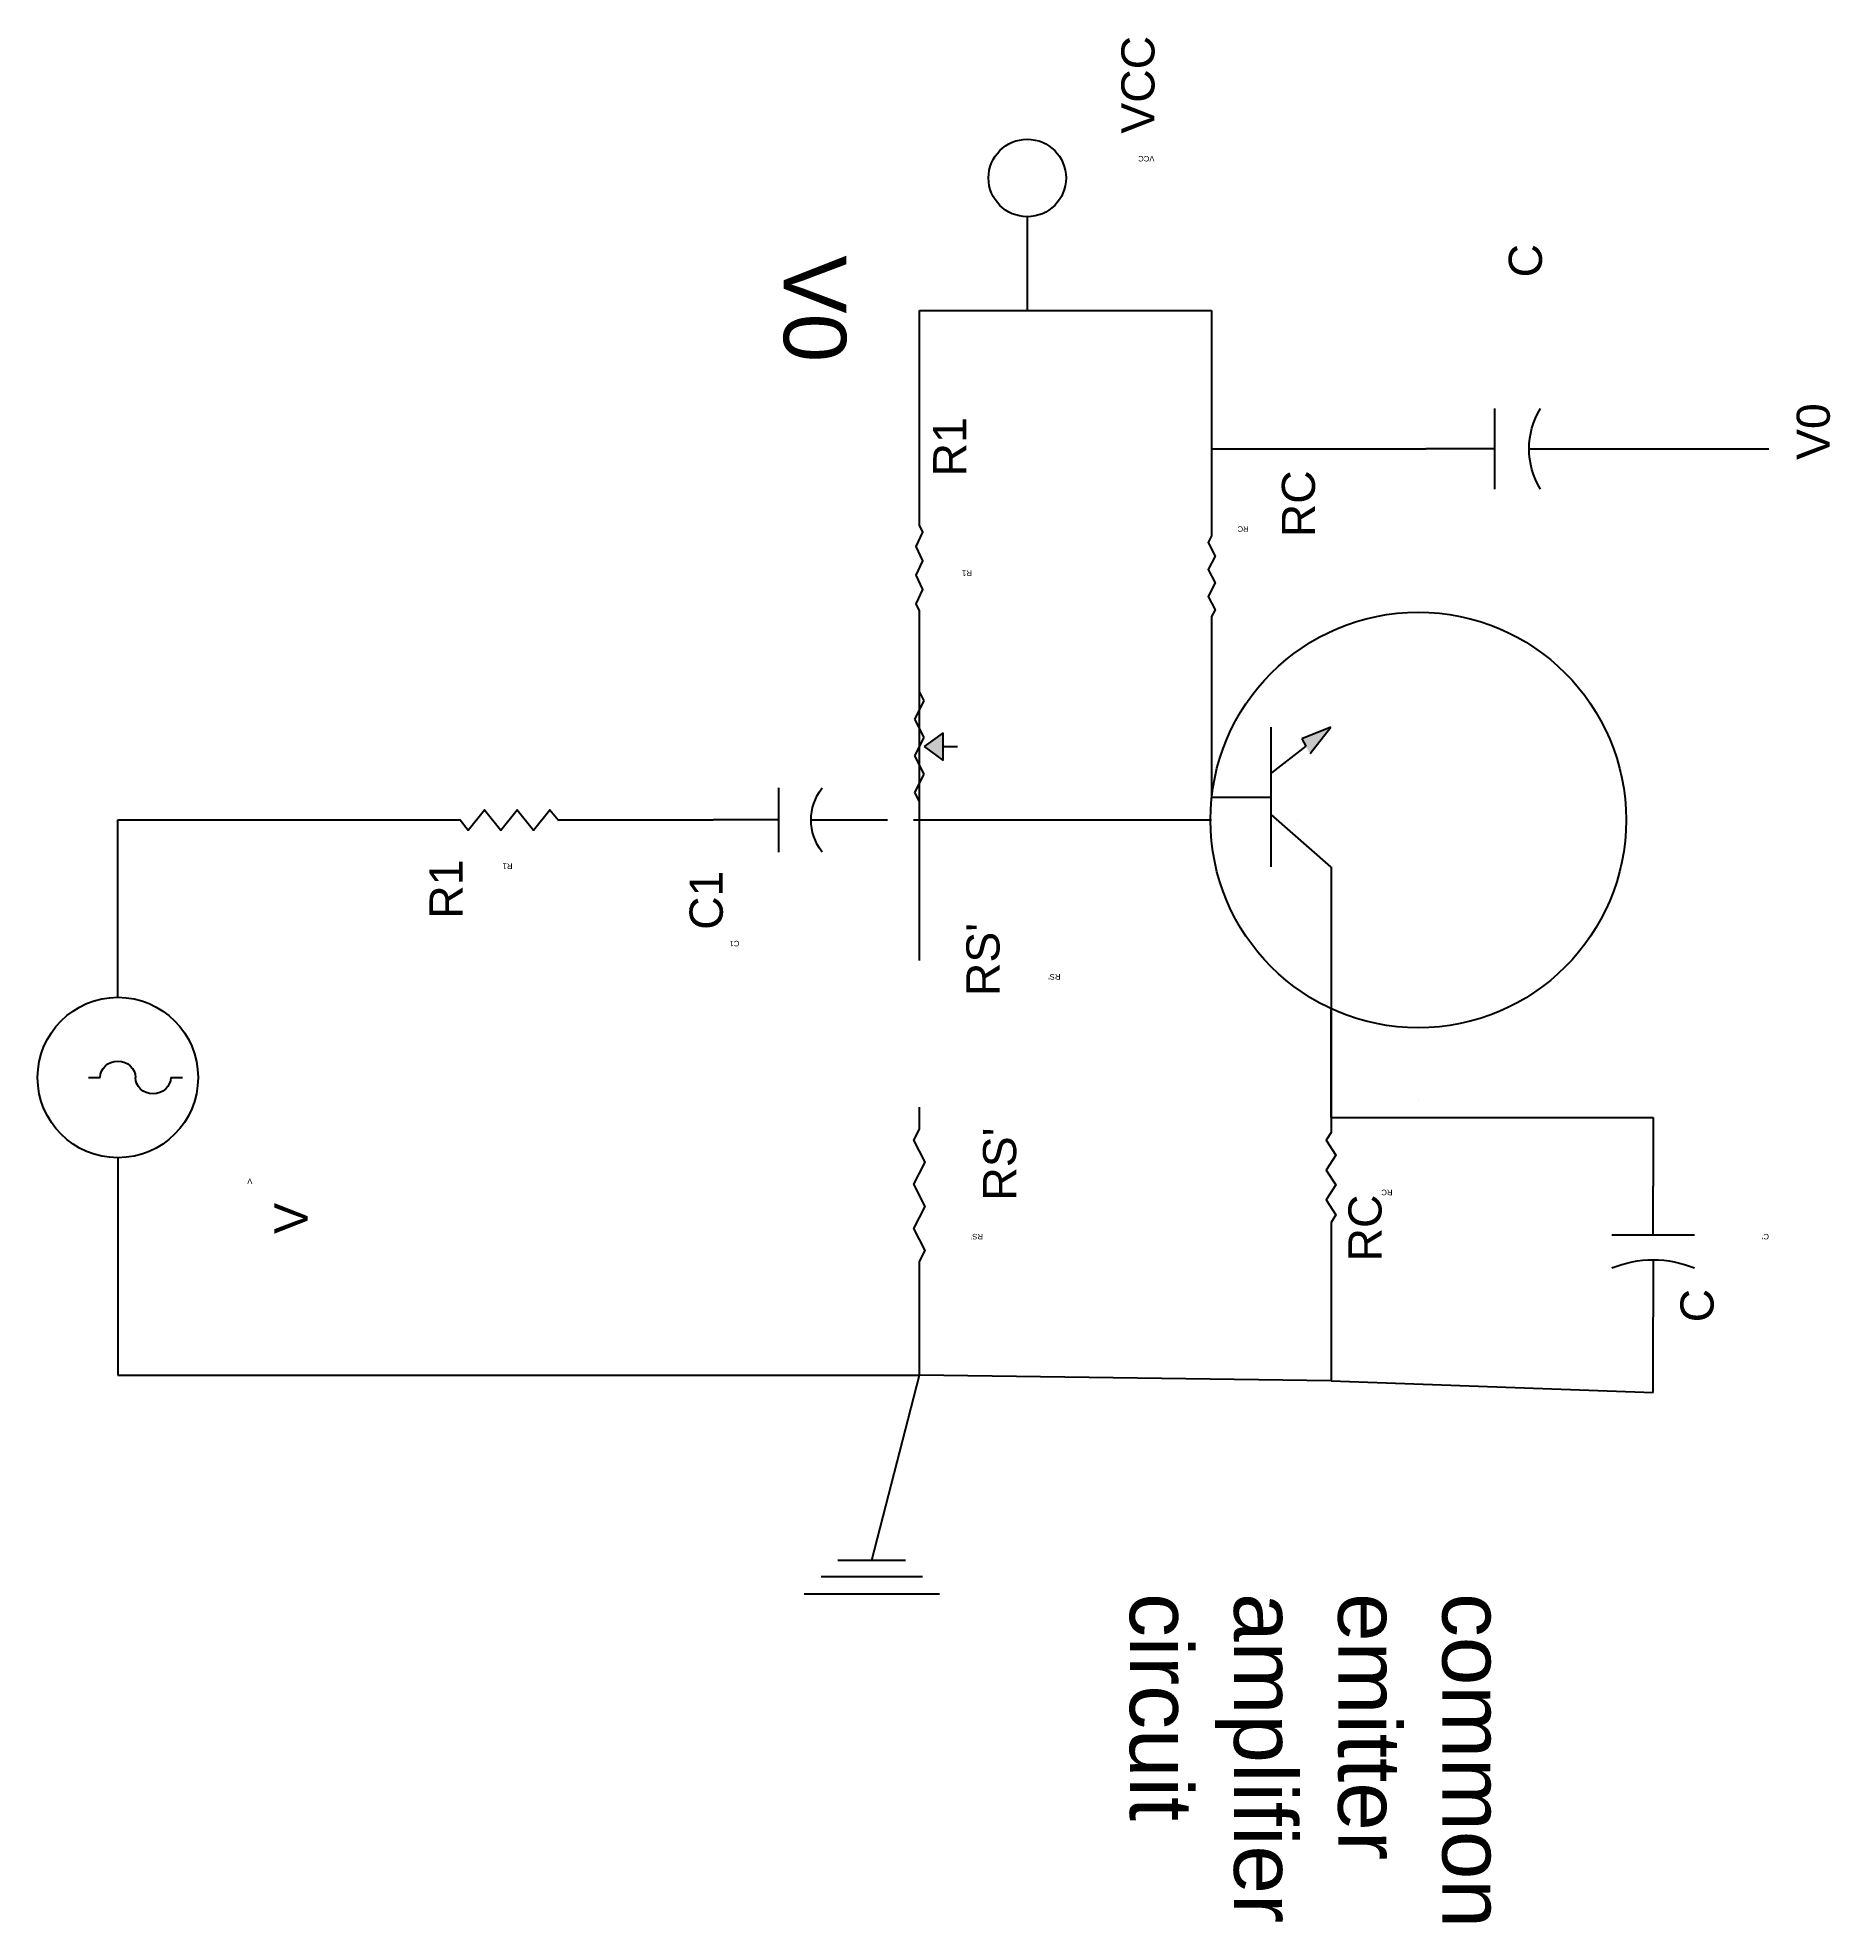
# Model space of a CAD drawing. Header units: inches. Extents: x 18 to 1643, y 26 to 406.
# Drawn here: x 243.1 to 375.4, y 26.4 to 165.5 of the extents above; entities that cross this region are included whole.
import ezdxf

# ---------------------------------------------------------------- set-up
doc = ezdxf.new("R2010")
doc.units = ezdxf.units.IN
doc.header["$MEASUREMENT"] = 0
doc.styles.get("Standard").update_dxf_attribs({"font": 'arial.ttf'})

msp = doc.modelspace()

# ---------------------------------------------------------------- texts
for s, height, rotation, p in [('VCC', 2.448, 90, (325.52, 158.45)), ('VCC', 0.409, 180, (325.52, 156.81)), ('V0', 4.614, 270, (298.15, 149.47)), ('C', 2.45, 90, (354.12, 147.84)), ('V0', 2.448, 90, (375.37, 134.37)), ('R1', 2.448, 90, (311.63, 133.15)), ('RC', 2.448, 90, (337.37, 128.66)), ('RC', 0.409, 180, (332.47, 129.47)), ('R1', 0.409, 180, (312.04, 126.21)), ('R1', 2.448, 90, (274.45, 100.5)), ('R1', 0.409, 180, (278.13, 104.58)), ('C1', 2.448, 90, (293.65, 99.68)), ('C1', 0.409, 180, (294.88, 98.87)), ("RS'", 2.448, 90, (314.08, 94.79)), ("RS'", 0.409, 180, (318.58, 96.42)), ("RS'", 2.448, 90, (315.31, 79.69)), ('V', 0.409, 180, (258.93, 81.32)), ('V', 2.45, 90, (263.01, 77.24)), ('RC', 2.448, 90, (342.28, 75.2)), ('RC', 0.409, 180, (343.09, 80.5)), ("RS'", 0.409, 180, (312.86, 77.24)), ("C'", 0.409, 180, (370.88, 77.24)), ('C', 2.45, 90, (366.79, 70.71)), ('circuit', 4.614, 270, (323.7, 50.72)), ('amplifier', 4.614, 270, (331.39, 50.72)), ('emitter', 4.614, 270, (339.08, 50.72)), ('common', 4.614, 270, (346.77, 50.72))]:
    msp.add_text(s, height=height, rotation=rotation).set_placement(p)

# ---------------------------------------------------------------- blocks, each defined once
blk = doc.blocks.new('Fuse')
at = {"color": 7}
for p, q in [((0, 0), (0.05, 0)), ((0.35, 0), (0.4, 0))]:
    blk.add_line(p, q, dxfattribs=at)
for centre, start, end in [((0.125, 0), 180, 0), ((0.275, 0), 0, 180)]:
    blk.add_arc(centre, 0.075, start, end, dxfattribs=at)
blk = doc.blocks.new('Resistor')
at = {"color": 7}
blk.add_lwpolyline([(0, 0), (0.05, 0), (0.075, 0.025), (0.125, -0.025), (0.175, 0.025), (0.225, -0.025), (0.275, 0.025), (0.325, -0.025), (0.35, 0), (0.4, 0)], dxfattribs=at)
blk = doc.blocks.new('Capacitor')
at = {"color": 7}
for p, q in [((0.15, -0.1), (0.15, 0.1)), ((0.15, 0), (0, 0)), ((0.225, 0), (0.4, 0))]:
    blk.add_line(p, q, dxfattribs=at)
blk.add_arc((0.4375, 0), 0.2125, 151.9275, 208.0725, dxfattribs=at)
blk = doc.blocks.new('Resistor - Variable')
at = {"color": 7}
for p, q in [((0, 0), (0.05, 0)), ((0.05, 0), (0.075, 0.025)), ((0.075, 0.025), (0.125, -0.025)), ((0.125, -0.025), (0.175, 0.025)), ((0.175, 0.025), (0.225, -0.025)), ((0.225, -0.025), (0.275, 0.025)), ((0.275, 0.025), (0.325, -0.025)), ((0.325, -0.025), (0.35, 0)), ((0.35, 0), (0.4, 0)), ((0.2, -0.025), (0.1625, -0.125)), ((0.2375, -0.125), (0.2, -0.025)), ((0.1625, -0.125), (0.2375, -0.125)), ((0.2, -0.13), (0.2, -0.12)), ((0.2, -0.125), (0.2, -0.2))]:
    blk.add_line(p, q, dxfattribs=at)
blk.add_solid([(0.2375, -0.125), (0.2, -0.025), (0.1625, -0.125)], dxfattribs=at)
blk = doc.blocks.new('Transistor - NPN')
at = {"color": 7}
for p, q in [((0.199999, 0.2), (0.199999, -0.2)), ((0.399999, 0.2), (0.199999, 0.05)), ((0, 0), (0.199999, 0)), ((0.316132, -0.145536), (0.201153, -0.069033)), ((0.302516, -0.166503), (0.316132, -0.145536)), ((0.329748, -0.124569), (0.399999, -0.2)), ((0.399999, -0.2), (0.302516, -0.166503))]:
    blk.add_line(p, q, dxfattribs=at)
blk.add_solid([(0.302516, -0.166503), (0.399999, -0.2), (0.329748, -0.124569)], dxfattribs=at)
blk = doc.blocks.new('Ground')
at = {"color": 7}
for p, q in [((-0.1, 0), (0.1, 0)), ((0.075, -0.05), (-0.075, -0.05)), ((-0.05, -0.1), (0.05, -0.1))]:
    blk.add_line(p, q, dxfattribs=at)

# ---------------------------------------------------------------- linework, layer by layer
for p, q in [((316.13, 152.32), (316.13, 145.4)), ((308.17, 130.62), (308.17, 145.4)), ((308.17, 145.4), (329.74, 145.4)), ((308.17, 145.4), (308.17, 145.4)), ((308.17, 145.4), (308.17, 145.4)), ((329.74, 145.4), (329.74, 129.76)), ((329.74, 135.19), (345.54, 135.19)), ((359.11, 135.19), (370.88, 135.19)), ((308.17, 97.42), (308.17, 122.16)), ((329.74, 121.81), (329.74, 109.48)), ((249, 94.69), (249, 107.79)), ((249, 107.79), (273.06, 107.79)), ((282.7, 107.79), (292.94, 107.79)), ((307.74, 107.79), (329.74, 107.79)), ((336.08, 107.79), (336.08, 107.79)), ((338.55, 104.33), (338.55, 85.82)), ((338.55, 85.82), (338.55, 93.87)), ((344.99, 87.09), (344.99, 87.09)), ((338.55, 85.82), (362.33, 85.82)), ((362.33, 85.82), (362.33, 80.75)), ((249, 82.86), (249, 66.81)), ((338.55, 76.98), (338.55, 66.38)), ((308.17, 66.81), (308.17, 73.57)), ((362.33, 65.54), (362.33, 71.1)), ((249, 66.81), (308.17, 66.81)), ((304.65, 53.15), (308.17, 66.81)), ((308.17, 66.81), (308.17, 66.81)), ((338.55, 66.38), (308.17, 66.81)), ((308.17, 66.81), (308.17, 66.81)), ((308.17, 66.81), (308.17, 66.81)), ((338.55, 66.38), (362.33, 65.54)), ((302.16, 53.15), (302.16, 53.15)), ((304.65, 50.67), (304.65, 50.67))]:
    msp.add_line(p, q)
for centre, radius in [((316.13, 155.18), 2.86), ((344.99, 107.79), 15.34), ((249, 88.78), 5.92)]:
    msp.add_circle(centre, radius)

# ---------------------------------------------------------------- block references
for name, p, xscale, yscale, zscale in [('Capacitor', (345.54, 135.19), 33.91220620526583, -29.78912550972639, 33.91220620526583), ('Transistor - NPN', (329.74, 109.48), 22.01711428824706, -25.77388425706067, 22.01711428824706), ('Capacitor', (292.94, 107.79), 32.14844798360151, -23.66127079336717, 32.14844798360151), ('Resistor', (273.06, 107.79), 24.1113359877012, -30.42163387718636, 24.1113359877012), ('Fuse', (246.83, 88.78), 17.34324126793164, -16.05586284054578, 17.34324126793164), ('Ground', (304.65, 50.67), 49.88384317005768, -24.84263438679531, 49.88384317005768)]:
    msp.add_blockref(name, p, dxfattribs=dict(xscale=xscale, yscale=yscale, zscale=zscale))
for name, p, xscale, yscale, zscale, rotation in [('Resistor', (308.17, 122.16), 21.15029438652676, 9.718021932990089, 21.15029438652676, 90), ('Resistor', (329.74, 129.76), 19.88127582019341, -10.14054514220399, 19.88127582019341, 270.0000000000002), ('Resistor - Variable', (308.17, 107.79), 27.07237629867331, 14.01287187090815, 27.07237629867331, 90), ('Resistor', (308.17, 73.57), 32.57145245210953, -16.90090770954798, 32.57145245210953, 90), ('Resistor', (338.55, 85.82), 22.09437014336136, -14.36577206959099, 22.09437014336136, 270), ('Capacitor', (362.33, 80.75), 24.11392800432197, -30.42163439366156, 24.11392800432197, 270)]:
    msp.add_blockref(name, p, dxfattribs=dict(xscale=xscale, yscale=yscale, zscale=zscale, rotation=rotation))

msp.set_redraw_order([(e.dxf.handle, doc.entitydb.next_handle()) for e in msp.query("TEXT MTEXT ATTDEF DIMENSION ARC_DIMENSION")])  # texts and dimensions are drawn at this point

doc.saveas('drawing.dxf')
